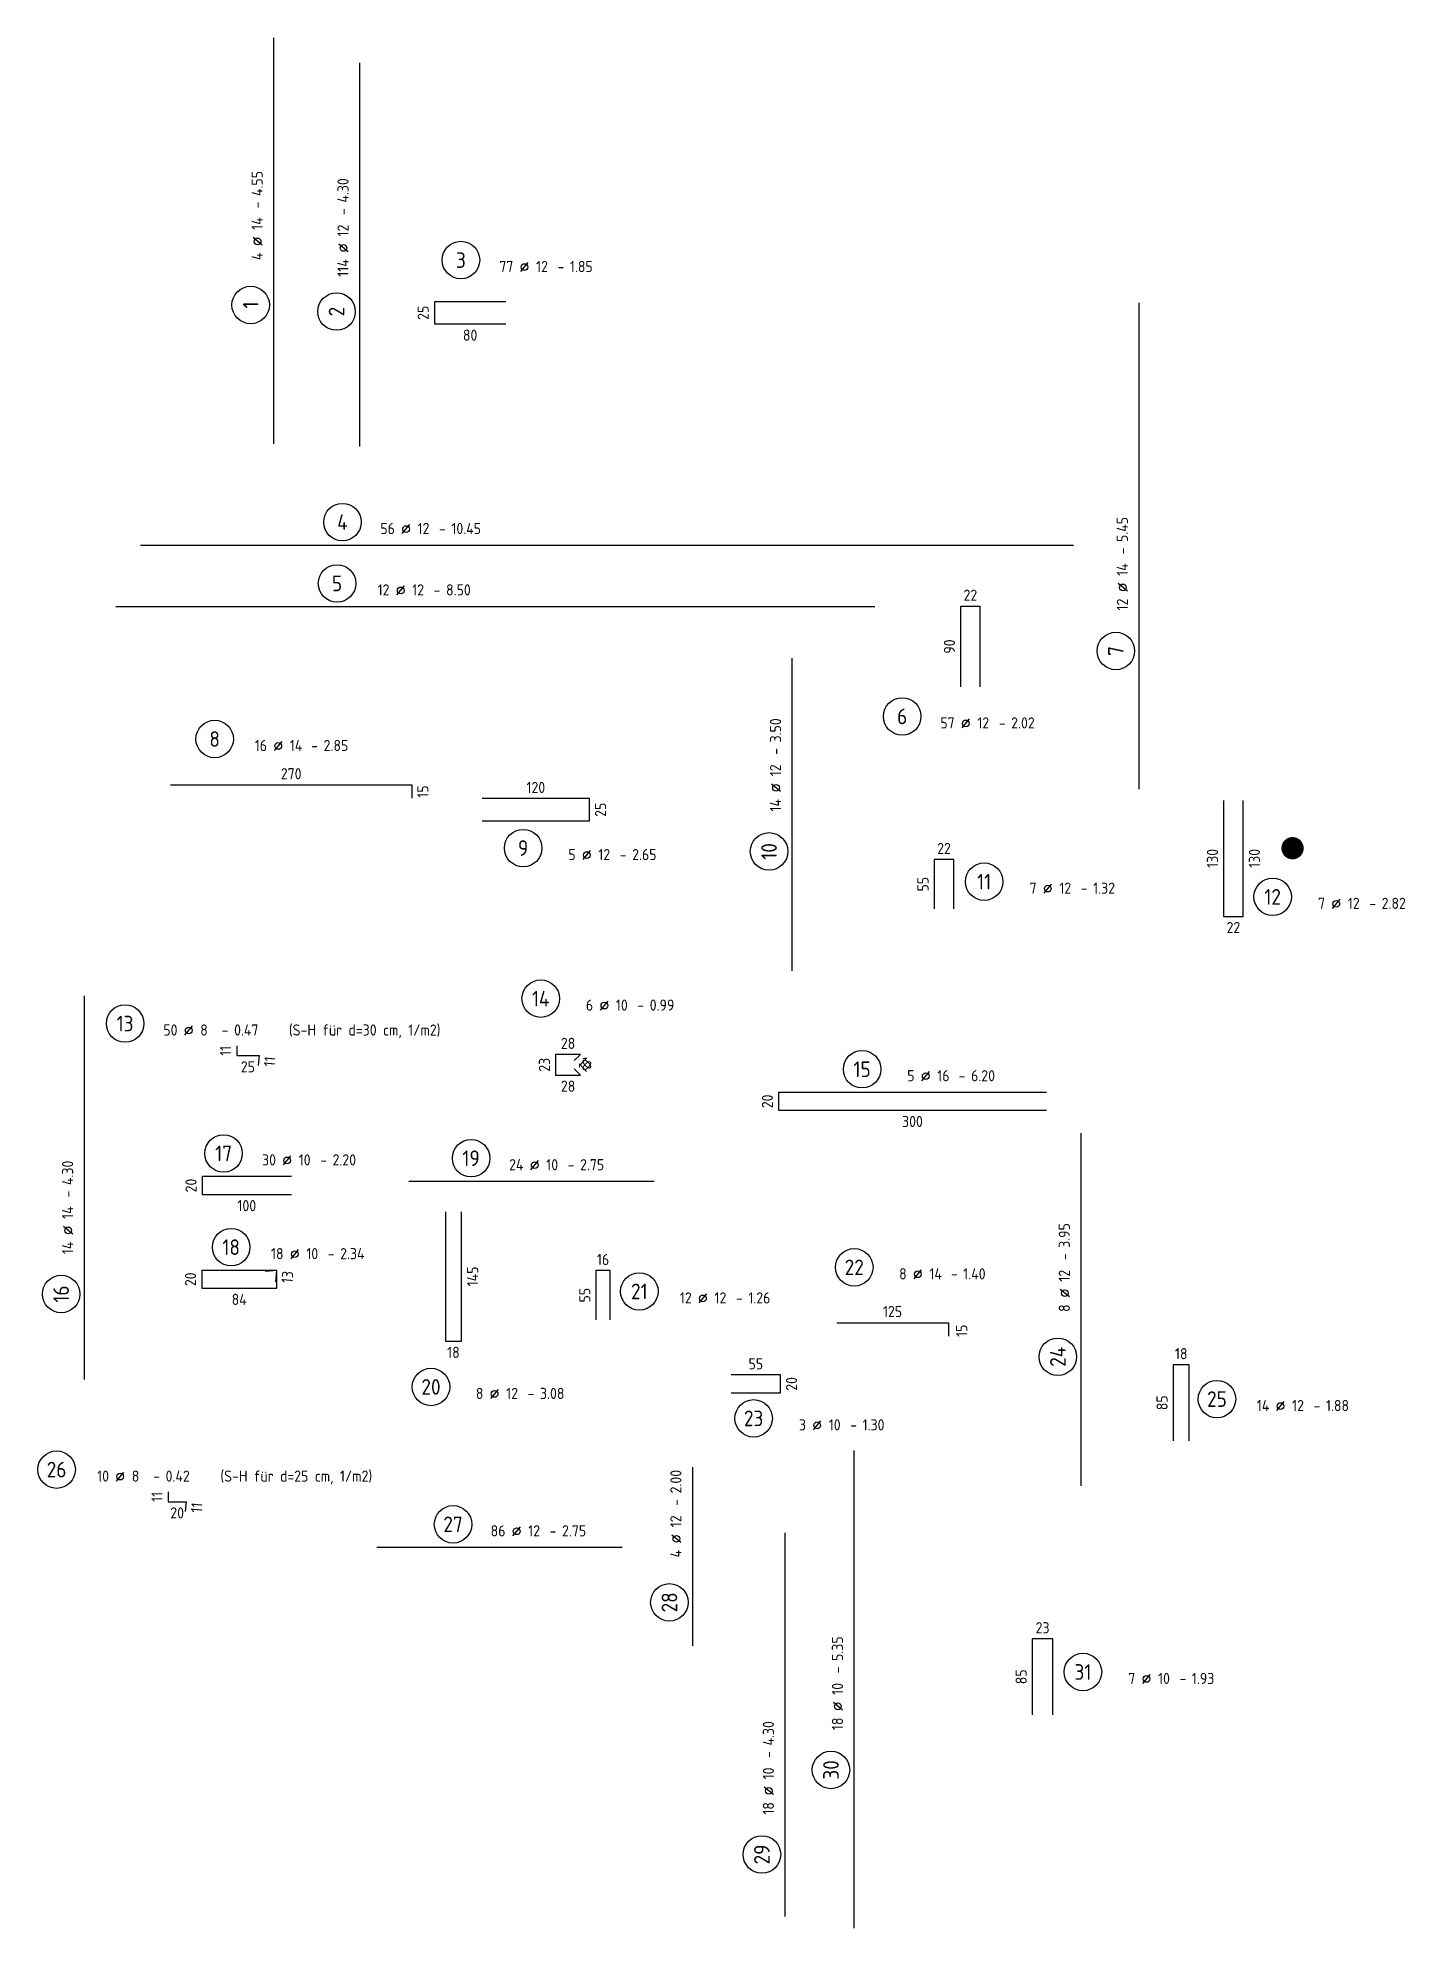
# Model space of a CAD drawing. Extents: x 47.9 to 117.4, y 46.1 to 80.4.
# Drawn here: x 102.13 to 117.45, y 59.23 to 80.4 of the extents above; entities that cross this region are included whole.
import ezdxf
from ezdxf.enums import TextEntityAlignment as Align

# ---------------------------------------------------------------- set-up
doc = ezdxf.new("R2010")
doc.units = 0
doc.header["$LTSCALE"] = 0.5
doc.linetypes.add('AUSGEZOGEN', pattern=[1000.01, 1000, 0.01])
doc.layers.add('NOPLOT', color=7, linetype='Continuous', plot=False)
doc.layers.add('RND', color=7, linetype='Continuous')
doc.styles.add('txt', font='isocp.shx')

msp = doc.modelspace()

# ---------------------------------------------------------------- texts
at = {"layer": 'NOPLOT', "color": 7, "linetype": 'AUSGEZOGEN', "style": 'txt'}
for p in [(115.288, 71.209), (115.758, 71.209)]:
    msp.add_text('130', height=0.125, rotation=90, dxfattribs=at).set_placement(p, align=Align.MIDDLE)
msp.add_text('22', height=0.125, dxfattribs=at).set_placement((115.523, 70.434), align=Align.MIDDLE)
at = {"layer": 'RND', "color": 7, "linetype": 'AUSGEZOGEN', "style": 'txt'}
for s, rotation, p in [('25', 90, (106.45, 77.32)), ('90', 90, (112.343, 73.582)), ('15', 90, (106.446, 71.957)), ('25', 90, (108.436, 71.753)), ('55', 90, (112.047, 70.92)), ('11', 90, (104.236, 69.054)), ('11', 85, (104.73, 68.933)), ('23', 90, (107.807, 68.897)), ('10', 316.4839, (108.262, 68.906)), ('10', 43.5161, (108.262, 68.886)), ('20', 90, (110.304, 68.487)), ('20', 90, (103.849, 67.544)), ('20', 90, (103.844, 66.494)), ('13', 84.9999, (104.928, 66.519)), ('145', 90, (107.003, 66.526)), ('55', 90, (108.259, 66.316)), ('15', 90, (112.48, 65.918)), ('20', 90, (110.575, 65.322)), ('85', 90, (114.724, 65.111)), ('11', 90, (103.469, 64.057)), ('11', 85, (103.913, 63.936)), ('85', 90, (113.146, 62.041))]:
    msp.add_text(s, height=0.125, rotation=rotation, dxfattribs=at).set_placement(p, align=Align.MIDDLE)
for s, p in [('80', (106.975, 77.07)), ('22', (112.578, 74.157)), ('270', (104.971, 72.157)), ('120', (107.711, 72.003)), ('22', (112.282, 71.32)), ('28', (108.072, 69.137)), ('25', (104.486, 68.874)), ('28', (108.072, 68.657)), ('300', (111.929, 68.262)), ('100', (104.474, 67.319)), ('16', (108.464, 66.716)), ('84', (104.389, 66.269)), ('125', (111.706, 66.133)), ('18', (106.788, 65.676)), ('18', (114.939, 65.661)), ('55', (110.175, 65.547)), ('20', (103.694, 63.877)), ('23', (113.386, 62.591))]:
    msp.add_text(s, height=0.125, dxfattribs=at).set_placement(p, align=Align.MIDDLE)

# ---------------------------------------------------------------- blocks, each defined once
blk = doc.blocks.new('RND_AUSZ')
at = {"layer": 'RND', "color": 7, "linetype": 'Continuous'}
blk.add_line((1.341, 0.262), (1.509, 0.466), dxfattribs=at)
at = {"layer": 'RND', "color": 1, "linetype": 'Continuous'}
blk.add_circle((0, 0.52), 0.42, dxfattribs=at)
at = {"layer": 'RND', "color": 7, "linetype": 'Continuous'}
blk.add_circle((1.425, 0.364), 0.075, dxfattribs=at)
at = {"layer": 'RND', "color": 7, "linetype": 'Continuous', "style": 'txt'}
blk.add_text('-', height=0.25, dxfattribs=at).set_placement((2.163, 0.25))
for tag, p in [('WIEOFT', (-0.536, 0.25)), ('STK', (1.174, 0.25))]:
    blk.add_attdef(tag, text='', height=0.25, dxfattribs=at).set_placement(p, align=Align.RIGHT)
at = {"layer": 'RND', "color": 1, "linetype": 'Continuous', "style": 'txt'}
blk.add_attdef('POS', text='', height=0.35, dxfattribs=at).set_placement((0, 0.52), align=Align.MIDDLE)
at = {"layer": 'RND', "color": 7, "linetype": 'Continuous', "style": 'txt'}
for tag, p in [('DS', (1.683, 0.25)), ('LANG', (2.441, 0.25)), ('TEXT', (3.669, 0.25))]:
    blk.add_attdef(tag, p, '', height=0.25, dxfattribs=at)

# ---------------------------------------------------------------- linework, layer by layer
at = {"layer": 'NOPLOT', "color": 4, "linetype": 'Continuous', "const_width": 0.125}
msp.add_lwpolyline([(116.123, 71.323, 1), (116.248, 71.323, 1)], format="xyb", close=True, dxfattribs=at)
at = {"layer": 'RND', "color": 1, "linetype": 'AUSGEZOGEN'}
for points in [[(104.777, 75.851), (104.777, 80.401)], [(105.739, 75.822), (105.739, 80.122)], [(107.375, 77.445), (106.575, 77.445), (106.575, 77.195), (107.375, 77.195)], [(114.467, 71.983), (114.467, 77.433)], [(103.282, 74.716), (113.732, 74.716)], [(103.007, 74.029), (111.507, 74.029)], [(112.688, 73.132), (112.688, 74.032), (112.468, 74.032), (112.468, 73.132)], [(110.583, 69.951), (110.583, 73.451)], [(103.621, 72.032), (106.321, 72.032), (106.321, 71.882)], [(107.111, 71.628), (108.311, 71.628), (108.311, 71.878), (107.111, 71.878)], [(115.413, 71.859), (115.413, 70.559), (115.633, 70.559), (115.633, 71.859)], [(112.392, 70.645), (112.392, 71.195), (112.172, 71.195), (112.172, 70.645)], [(102.655, 65.371), (102.655, 69.671)], [(104.361, 69.109), (104.361, 68.999), (104.611, 68.999), (104.601, 68.889)], [(108.14, 68.943), (108.212, 69.012), (107.932, 69.012), (107.932, 68.782), (108.212, 68.782), (108.14, 68.85)], [(113.429, 68.587), (110.429, 68.587), (110.429, 68.387), (113.429, 68.387)], [(113.817, 64.18), (113.817, 68.13)], [(104.974, 67.644), (103.974, 67.644), (103.974, 67.444), (104.974, 67.444)], [(109.038, 67.59), (106.288, 67.59)], [(106.698, 67.251), (106.698, 65.801), (106.878, 65.801), (106.878, 67.251)], [(104.798, 66.465), (104.809, 66.594), (103.969, 66.594), (103.969, 66.394), (104.809, 66.394), (104.809, 66.594), (104.68, 66.583)], [(108.544, 66.041), (108.544, 66.591), (108.384, 66.591), (108.384, 66.041)], [(111.081, 66.008), (112.331, 66.008), (112.331, 65.858)], [(115.029, 64.686), (115.029, 65.536), (114.849, 65.536), (114.849, 64.686)], [(109.9, 65.222), (110.45, 65.222), (110.45, 65.422), (109.9, 65.422)], [(109.467, 64.389), (109.467, 62.389)], [(111.276, 59.225), (111.276, 64.575)], [(103.594, 64.112), (103.594, 64.002), (103.794, 64.002), (103.784, 63.892)], [(110.503, 59.355), (110.503, 63.655)], [(108.679, 63.489), (105.929, 63.489)], [(113.501, 61.616), (113.501, 62.466), (113.271, 62.466), (113.271, 61.616)]]:
    msp.add_lwpolyline(points, dxfattribs=at)

# ---------------------------------------------------------------- block references
at = {"layer": 'RND', "color": 7, "linetype": 'AUSGEZOGEN', "xscale": 0.5, "yscale": 0.5, "zscale": 0.5}
for p, rotation, values in [((104.777, 77.408), 90, {'POS': '1', 'STK': '4', 'DS': '14', 'LANG': '4.55'}), ((105.739, 77.334), 90, {'POS': '2', 'STK': '114', 'DS': '12', 'LANG': '4.30'}), ((114.467, 73.532), 90, {'POS': '7', 'STK': '12', 'DS': '14', 'LANG': '5.45'}), ((102.655, 66.329), 90, {'POS': '16', 'STK': '14', 'DS': '14', 'LANG': '4.30'}), ((113.817, 65.626), 89.99999999999952, {'POS': '24', 'STK': '8', 'DS': '12', 'LANG': '3.95'}), ((111.276, 60.998), 90, {'POS': '30', 'STK': '18', 'DS': '10', 'LANG': '5.35'})]:
    msp.add_blockref('RND_AUSZ', p, dxfattribs=dict(at, rotation=rotation)).add_auto_attribs(values)
for p, values in [((106.872, 77.651), {'POS': '3', 'STK': '77', 'DS': '12', 'LANG': '1.85'}), ((105.545, 74.716), {'POS': '4', 'STK': '56', 'DS': '12', 'LANG': '10.45'}), ((111.814, 72.539), {'POS': '6', 'STK': '57', 'DS': '12', 'LANG': '2.02'}), ((107.569, 71.064), {'POS': '9', 'STK': '5', 'DS': '12', 'LANG': '2.65'}), ((112.732, 70.688), {'POS': '11', 'STK': '7', 'DS': '12', 'LANG': '1.32'}), ((115.963, 70.518), {'POS': '12', 'STK': '7', 'DS': '12', 'LANG': '2.82'}), ((103.111, 69.099), {'POS': '13', 'STK': '50', 'DS': '8', 'LANG': '0.47', 'TEXT': '(S-H für d=30 cm, 1/m2)'}), ((111.365, 68.587), {'POS': '15', 'STK': '5', 'DS': '16', 'LANG': '6.20'}), ((104.214, 67.644), {'POS': '17', 'STK': '30', 'DS': '10', 'LANG': '2.20'}), ((104.299, 66.594), {'POS': '18', 'STK': '18', 'DS': '10', 'LANG': '2.34'}), ((108.87, 66.098), {'POS': '21', 'STK': '12', 'DS': '12', 'LANG': '1.26'}), ((106.537, 65.028), {'POS': '20', 'STK': '8', 'DS': '12', 'LANG': '3.08'}), ((115.339, 64.892), {'POS': '25', 'STK': '14', 'DS': '12', 'LANG': '1.88'}), ((110.15, 64.676), {'POS': '23', 'STK': '3', 'DS': '10', 'LANG': '1.30'}), ((102.344, 64.102), {'POS': '26', 'STK': '10', 'DS': '8', 'LANG': '0.42', 'TEXT': '(S-H für d=25 cm, 1/m2)'}), ((113.838, 61.835), {'POS': '31', 'STK': '7', 'DS': '10', 'LANG': '1.93'})]:
    msp.add_blockref('RND_AUSZ', p, dxfattribs=at).add_auto_attribs(values)
at = {"layer": 'RND', "color": 191, "linetype": 'AUSGEZOGEN', "xscale": 0.5, "yscale": 0.5, "zscale": 0.5}
for p, values in [((105.485, 74.029), {'POS': '5', 'STK': '12', 'DS': '12', 'LANG': '8.50'}), ((107.766, 69.378), {'POS': '14', 'STK': '6', 'DS': '10', 'LANG': '0.99'})]:
    msp.add_blockref('RND_AUSZ', p, dxfattribs=at).add_auto_attribs(values)
at = {"layer": 'RND', "color": 1, "linetype": 'AUSGEZOGEN', "xscale": 0.5, "yscale": 0.5, "zscale": 0.5}
for p, values in [((104.114, 72.286), {'POS': '8', 'STK': '16', 'DS': '14', 'LANG': '2.85'}), ((111.277, 66.368), {'POS': '22', 'STK': '8', 'DS': '14', 'LANG': '1.40'})]:
    msp.add_blockref('RND_AUSZ', p, dxfattribs=at).add_auto_attribs(values)
at = {"layer": 'RND', "color": 102, "linetype": 'AUSGEZOGEN', "xscale": 0.5, "yscale": 0.5, "zscale": 0.5, "rotation": 90}
msp.add_blockref('RND_AUSZ', (110.583, 71.287), dxfattribs=at).add_auto_attribs({'POS': '10', 'STK': '14', 'DS': '12', 'LANG': '3.50'})
at = {"layer": 'RND', "color": 102, "linetype": 'AUSGEZOGEN', "xscale": 0.5, "yscale": 0.5, "zscale": 0.5}
msp.add_blockref('RND_AUSZ', (106.986, 67.59), dxfattribs=at).add_auto_attribs({'POS': '19', 'STK': '24', 'DS': '10', 'LANG': '2.75'})
at = {"layer": 'RND', "color": 1, "linetype": 'AUSGEZOGEN', "xscale": 0.5, "yscale": 0.5, "zscale": 0.5, "rotation": 90}
msp.add_blockref('RND_AUSZ', (109.467, 62.875), dxfattribs=at).add_auto_attribs({'POS': '28', 'STK': '4', 'DS': '12', 'LANG': '2.00'})
at = {"layer": 'RND', "color": 61, "linetype": 'AUSGEZOGEN', "xscale": 0.5, "yscale": 0.5, "zscale": 0.5}
msp.add_blockref('RND_AUSZ', (106.784, 63.489), dxfattribs=at).add_auto_attribs({'POS': '27', 'STK': '86', 'DS': '12', 'LANG': '2.75'})
at = {"layer": 'RND', "color": 191, "linetype": 'AUSGEZOGEN', "xscale": 0.5, "yscale": 0.5, "zscale": 0.5, "rotation": 90.00000000000037}
msp.add_blockref('RND_AUSZ', (110.503, 60.051), dxfattribs=at).add_auto_attribs({'POS': '29', 'STK': '18', 'DS': '10', 'LANG': '4.30'})

msp.set_redraw_order([(e.dxf.handle, doc.entitydb.next_handle()) for e in msp.query("TEXT MTEXT ATTDEF DIMENSION ARC_DIMENSION")])  # texts and dimensions are drawn at this point

doc.saveas('drawing.dxf')
